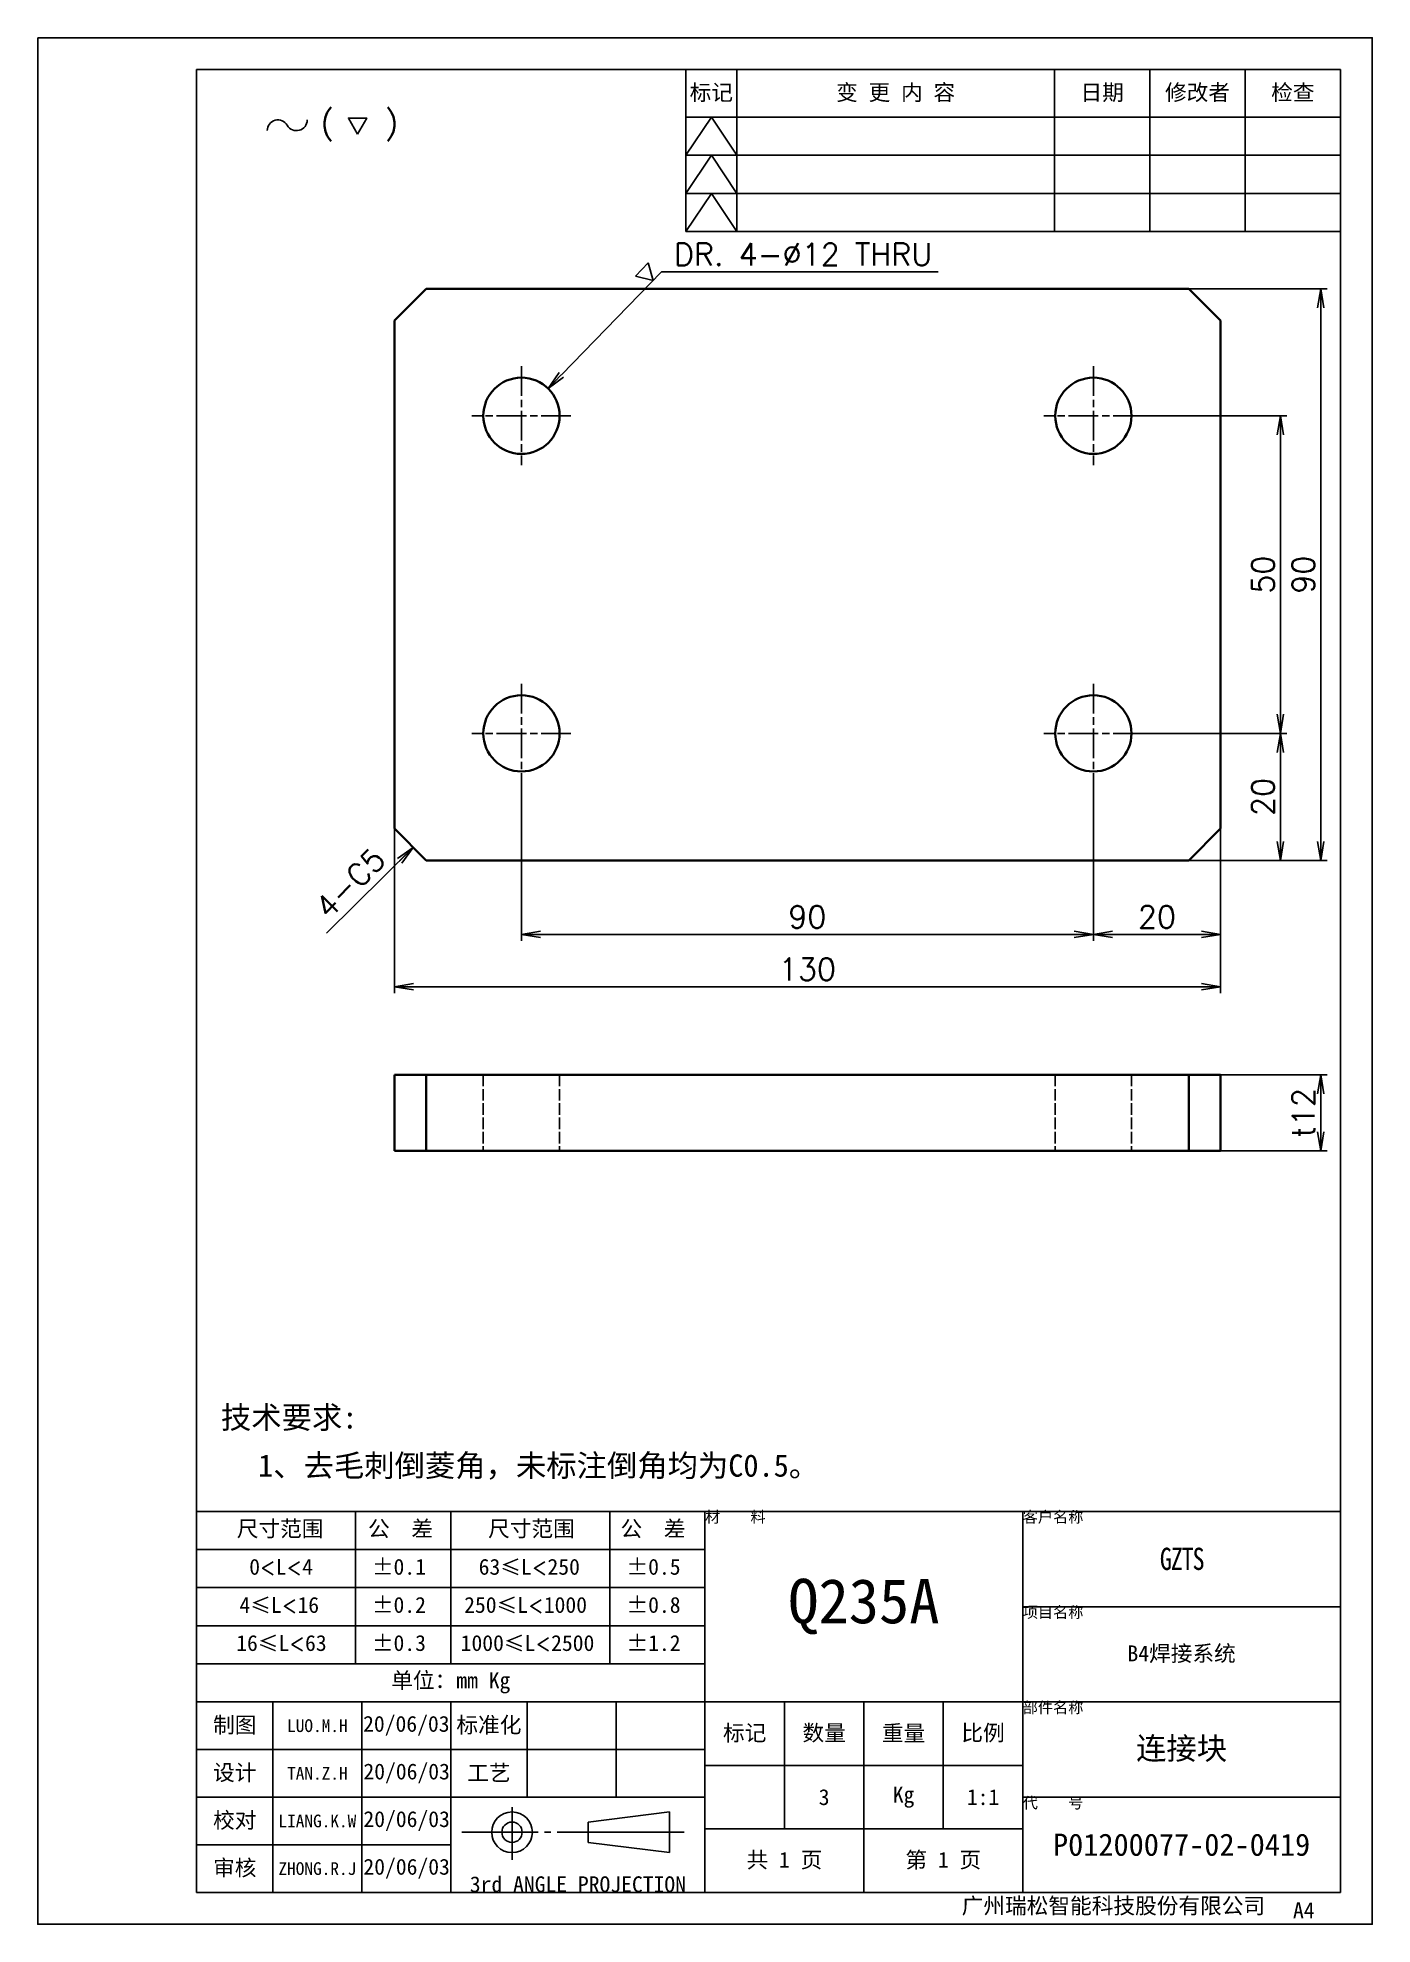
# Model space of a CAD drawing. Header units: millimetres. Extents: x -73083 to 81340, y -6859 to 6812.
# Drawn here: x 60939.4 to 61149.4, y -6850.2 to -6553.2 of the extents above; entities that cross this region are included whole.
import ezdxf

# ---------------------------------------------------------------- set-up
doc = ezdxf.new("R2010")
doc.units = ezdxf.units.MM
for name, pattern in [('AM_ISO02W050', [7.5, 6, -1.5]), ('AM_ISO08W050', [18, 12, -1.5, 3, -1.5]), ('CENTER-HOKUTO', [23, 20, -1, 1, -1])]:
    doc.linetypes.add(name, pattern=pattern)
for name, color, linetype in [('A4', 7, 'Continuous'), ('title_frame', 7, 'Continuous'), ('word_dim', 253, 'Continuous')]:
    doc.layers.add(name, color=color, linetype=linetype)
for name, color, linetype, lineweight in [('AM_7', 2, 'AM_ISO08W050', 25), ('AM_HID', 1, 'AM_ISO02W050', 25), ('AM_VIS', 7, 'Continuous', 50), ('SOLID LINE', 7, 'Continuous', 30)]:
    doc.layers.add(name, color=color, linetype=linetype, lineweight=lineweight)
doc.styles.get("Standard").update_dxf_attribs({"font": 'romans.shx', "bigfont": 'bigfont.shx'})
doc.dimstyles.new('STANDARD 1-1', dxfattribs={"dimtxt": 3.5, "dimasz": 3, "dimexe": 1, "dimexo": 0, "dimgap": 1, "dimtad": 3, "dimdsep": 46, "dimtxsty": 'Standard', "dimblk1": 'OPEN', "dimblk2": 'OPEN', "dimsah": 1, "dimcen": 0, "dimclrd": 256, "dimclre": 256, "dimclrt": 3, "dimazin": 2, "dimtfac": 1, "dimtmove": 0, "dimatfit": 3, "dimldrblk": 'OPEN', "dimfxl": 0, "dimtolj": 1, "dimtzin": 0, "dimarcsym": 0})

msp = doc.modelspace()

# ---------------------------------------------------------------- texts
at = {"layer": 'SOLID LINE', "ltscale": 0.5}
for s, insert, char_height, width, attachment_point in [('\\pt15;{\\fSimHei|b0|i0|c134|p2;\\C3;标记}', (61045.40468, -6561.98232), 2.5, 8, 5), ('\\pt15;{\\fSimHei|b0|i0|c134|p2;\\C3;变 更 内 容}', (61074.40468, -6561.98232), 2.5, 50, 5), ('\\pt15;{\\fSimHei|b0|i0|c134|p2;\\C3;日期}', (61106.90468, -6561.98232), 2.5, 15, 5), ('\\pt15;{\\fSimHei|b0|i0|c134|p2;\\C3;修改者}', (61121.90468, -6561.98232), 2.5, 15, 5), ('\\pt15;{\\fSimHei|b0|i0|c134|p2;\\C3;检查}', (61136.90468, -6561.98232), 2.5, 15, 5), ('\\pt21;{\\fSimHei|b0|i0|c134|p2;\\C3;技术要求:}', (60968.2317, -6768.68823), 3.5, 30.060526, 1), ('\\pt21;{\\fSimHei|b0|i0|c134|p2;\\C3;\\P1、去毛刺倒菱角，未标注倒角均为C0.5。}', (60974.08102, -6770.42944), 3.5, 111.5909352, 1), ('\\pt15;{\\fSimHei|b0|i0|c134|p2;\\C3;尺寸范围}', (60970.72464, -6786.70339), 2.5, 45.3015188, 1), ('\\pt15;{\\fSimHei|b0|i0|c134|p2;\\C3;公  差}', (60991.37839, -6786.70339), 2.5, 45.3015188, 1), ('\\pt15;{\\fSimHei|b0|i0|c134|p2;\\C3;尺寸范围}', (61010.2721, -6786.70339), 2.5, 45.3015188, 1), ('\\pt15;{\\fSimHei|b0|i0|c134|p2;\\C3;公  差}', (61031.11074, -6786.70339), 2.5, 45.3015188, 1), ('{\\fSimHei|b0|i0|c134|p2;\\C3;材    料}', (61044.40468, -6785.23232), 1.75, 50, 1), ('\\pt10.5;{\\fSimHei|b0|i0|c134|p2;\\C3;客户名称}', (61094.40468, -6785.23232), 1.75, 50, 1), ('{\\fSimHei|b0|i0|c134|p2;\\W0.8;\\T0.9;\\C3;GZTS}', (61119.40468, -6792.73232), 3.5, 50, 5), ('\\pt15;{\\fSimHei|b0|i0|c134|p2;\\C3;0\\Fromans,bigfont|c134;\\H0.9583x;<\\fSimHei|b0|i0|c134|p2;\\H1.044x;L\\Fromans,bigfont|c134;\\H0.9583x;<\\fSimHei|b0|i0|c134|p2;\\H1.044x;4}', (60972.68521, -6792.70339), 2.5, 45.3015188, 1), ('\\pt15;{\\fSimHei|b0|i0|c134|p2;\\C3;%%P0.1}', (60991.98702, -6792.70339), 2.5, 45.3015188, 1), ('\\pt15;{\\fSimHei|b0|i0|c134|p2;\\C3;63\\H0.9583x;≤\\H1.044x;L\\Fromans,bigfont|c134;\\H0.9579x;<\\fSimHei|b0|i0|c134|p2;\\H1.044x;250}', (61008.78836, -6792.70339), 2.5, 45.3015188, 1), ('\\pt15;{\\fSimHei|b0|i0|c134|p2;\\C3;%%P0.5}', (61032.05735, -6792.70339), 2.5, 45.3015188, 1), ('\\pt42;{\\fSimHei|b0|i0|c134|p2;\\C3;Q235A}', (61069.40468, -6800.23232), 7, 50, 5), ('\\pt15;{\\fSimHei|b0|i0|c134|p2;\\C3;4\\H0.9583x;≤\\H1.043x;L\\Fromans,bigfont|c134;\\H0.9588x;<\\fSimHei|b0|i0|c134|p2;\\H1.043x;16}', (60971.1512, -6798.70339), 2.5, 45.3015188, 1), ('\\pt15;{\\fSimHei|b0|i0|c134|p2;\\C3;%%P0.2}', (60991.98702, -6798.70339), 2.5, 45.3015188, 1), ('\\pt15;{\\fSimHei|b0|i0|c134|p2;\\C3;250\\H0.9583x;≤\\H1.044x;L\\Fromans,bigfont|c134;\\H0.9579x;<\\fSimHei|b0|i0|c134|p2;\\H1.044x;1000}', (61006.50572, -6798.70339), 2.5, 45.3015188, 1), ('\\pt15;{\\fSimHei|b0|i0|c134|p2;\\C3;%%P0.8}', (61032.05735, -6798.70339), 2.5, 45.3015188, 1), ('\\pt10.5;{\\fSimHei|b0|i0|c134|p2;\\C3;项目名称}', (61094.40468, -6800.23232), 1.75, 50, 1), ('\\pt15;{\\fSimHei|b0|i0|c134|p2;\\C3;16\\H0.9583x;≤\\H1.044x;L\\Fromans,bigfont|c134;\\H0.9579x;<\\fSimHei|b0|i0|c134|p2;\\H1.044x;63}', (60970.63615, -6804.70339), 2.5, 45.3015188, 1), ('\\pt15;{\\fSimHei|b0|i0|c134|p2;\\C3;%%P0.3}', (60991.98702, -6804.70339), 2.5, 45.3015188, 1), ('\\pt15;{\\fSimHei|b0|i0|c134|p2;\\C3;%%P1.2}', (61032.05735, -6804.70339), 2.5, 45.3015188, 1), ('{\\fSimHei|b0|i0|c134|p2;\\C3;B4焊接系统}', (61119.40468, -6807.73232), 2.5, 50, 5), ('\\pt15;{\\fSimHei|b0|i0|c134|p2;\\C3;单位：mm Kg}', (61004.40468, -6812.23232), 2.5, 80, 5), ('\\pt10.5;{\\fSimHei|b0|i0|c134|p2;\\C3;部件名称}', (61094.40468, -6815.23232), 1.75, 50, 1), ('\\pt15;{\\fSimHei|b0|i0|c134|p2;\\C3;制图}', (60970.40468, -6818.98232), 2.5, 12, 5), ('\\pt60;{\\fSimHei|b0|i0|c134|p2;\\C3;制图}', (60970.40468, -6818.98232), 2.5, 12, 5), ('\\pt288;{\\fSimHei|b0|i0|c134|p2;\\H0.8x;\\C3;LUO.M.H}', (60983.40468, -6818.98232), 2.5, 14, 5), ('\\pt60;{\\fSimHei|b0|i0|c134|p2;\\C3;20/06/03}', (60997.40468, -6818.98232), 2.5, 14, 5), ('\\pt15;{\\fSimHei|b0|i0|c134|p2;\\C3;标准化}', (61010.40468, -6818.98232), 2.5, 12, 5), ('\\pt15;{\\fSimHei|b0|i0|c134|p2;\\C3;标记}', (61050.65468, -6820.23232), 2.5, 12.5, 5), ('\\pt15;{\\fSimHei|b0|i0|c134|p2;\\C3;数量}', (61063.15468, -6820.23232), 2.5, 12.5, 5), ('\\pt15;{\\fSimHei|b0|i0|c134|p2;\\C3;重量}', (61075.65468, -6820.23232), 2.5, 12.5, 5), ('\\pt15;{\\fSimHei|b0|i0|c134|p2;\\C3;比例}', (61088.15468, -6820.23232), 2.5, 12.5, 5), ('{\\fSimHei|b0|i0|c134|p2;\\C3;连接块}', (61119.40468, -6822.73232), 3.5, 50, 5), ('\\pt15;{\\fSimHei|b0|i0|c134|p2;\\C3;设计}', (60970.40468, -6826.48232), 2.5, 12, 5), ('\\pt60;{\\fSimHei|b0|i0|c134|p2;\\C3;设计}', (60970.40468, -6826.48232), 2.5, 12, 5), ('\\pt60;{\\fSimHei|b0|i0|c134|p2;\\C3;20/06/03}', (60997.45532, -6826.48232), 2.5, 13.8987286, 5), ('\\pt15;{\\fSimHei|b0|i0|c134|p2;\\C3;工艺}', (61010.40468, -6826.48232), 2.5, 12, 5), ('\\pt288;{\\fSimHei|b0|i0|c134|p2;\\H0.8x;\\C3;TAN.Z.H}', (60983.40468, -6826.48232), 2.5, 14, 5), ('\\pt15;{\\fSimHei|b0|i0|c134|p2;\\C3;3}', (61063.15468, -6830.23232), 2.5, 12.5, 5), ('\\pt15;{\\fSimHei|b0|i0|c134|p2;\\C3;Kg}', (61075.65468, -6830.23232), 2.5, 12.5, 5), ('\\pt15;{\\fSimHei|b0|i0|c134|p2;\\C3;1:1}', (61088.15468, -6830.23232), 2.5, 12.5, 5), ('\\pt10.5;{\\fSimHei|b0|i0|c134|p2;\\C3;代    号}', (61094.40468, -6830.23232), 1.75, 50, 1), ('\\pt15;{\\fSimHei|b0|i0|c134|p2;\\C3;校对}', (60970.40468, -6833.98232), 2.5, 12, 5), ('\\pt60;{\\fSimHei|b0|i0|c134|p2;\\C3;校对}', (60970.40468, -6833.98232), 2.5, 12, 5), ('\\pt288;{\\fSimHei|b0|i0|c134|p2;\\H0.8x;\\C3;LIANG.K.W}', (60983.40468, -6833.98232), 2.5, 14, 5), ('\\pt60;{\\fSimHei|b0|i0|c134|p2;\\C3;20/06/03}', (60997.45532, -6833.98232), 2.5, 13.8987286, 5), ('{\\fSimHei|b0|i0|c134|p2;\\C3;P01200077-02-0419}', (61119.40468, -6837.73232), 3.5, 50, 5), ('\\pt15;{\\fSimHei|b0|i0|c134|p2;\\C3;审核}', (60970.40468, -6841.48232), 2.5, 12, 5), ('\\pt60;{\\fSimHei|b0|i0|c134|p2;\\C3;审核}', (60970.40468, -6841.48232), 2.5, 12, 5), ('\\pt60;{\\fSimHei|b0|i0|c134|p2;\\C3;20/06/03}', (60997.45532, -6841.48232), 2.5, 13.8987286, 5), ('\\pt15;{\\fSimHei|b0|i0|c134|p2;\\C3;共 1 页}', (61056.90468, -6840.23232), 2.5, 25, 5), ('\\pt15;{\\fSimHei|b0|i0|c134|p2;\\C3;第 1 页}', (61081.90468, -6840.23232), 2.5, 25, 5), ('\\pt288;{\\fSimHei|b0|i0|c134|p2;\\H0.8x;\\C3;ZHONG.R.J}', (60983.40468, -6841.48232), 2.5, 14, 5), ('{\\fSimHei|b0|i0|c134|p2;\\C3;3rd ANGLE PROJECTION}', (61024.40468, -6845.23232), 2.5, 40, 8)]:
    msp.add_mtext(s, dxfattribs=dict(at, insert=insert, char_height=char_height, width=width, attachment_point=attachment_point))
at = {"layer": 'SOLID LINE', "ltscale": 0.5, "insert": (61005.95703, -6804.70339), "char_height": 2.5, "width": 45.3015188, "attachment_point": 1, "line_spacing_factor": 0.72}
msp.add_mtext('\\pt15;{\\fSimHei|b0|i0|c134|p2;\\C3;1000\\H0.9583x;≤\\H1.044x;L\\Fromans,bigfont|c134;\\H0.9579x;<\\fSimHei|b0|i0|c134|p2;\\H1.044x;2500}', dxfattribs=at)
at = {"layer": 'word_dim', "color": 3, "linetype": 'Continuous', "ltscale": 5}
msp.add_text('4-C5', height=3.5, rotation=45, dxfattribs=at).set_placement((60985.18854, -6692.18052))
at = {"layer": 'word_dim', "linetype": 'Continuous', "char_height": 2.5, "width": 66.8459239, "attachment_point": 1}
for s, insert in [('\\pt15;{\\fSimHei|b0|i0|c134|p2;\\C3;广州瑞松智能科技股份有限公司}', (61084.79911, -6846.06598)), ('\\pt21;{\\fSimHei|b0|i0|c134|p2;\\C3;A4}', (61136.93175, -6846.77526))]:
    msp.add_mtext(s, dxfattribs=dict(at, insert=insert))

# ---------------------------------------------------------------- blocks, each defined once
blk = doc.blocks.new('shiage0')
at = {"layer": 'word_dim', "color": 3, "linetype": 'Continuous'}
for centre, start, end in [((1.69, 0), 30, 180), ((4.61, 1.69), 210, 0)]:
    blk.add_arc(centre, 1.69, start, end, dxfattribs=at)
blk = doc.blocks.new('12')
at = {"layer": 'title_frame', "color": 3, "linetype": 'Continuous'}
blk.add_lwpolyline([(20.46, 3.03), (19.01, 5.53), (21.9, 5.53)], close=True, dxfattribs=at)
blk.add_blockref('shiage0', (6.23, 3.56), dxfattribs=at)
blk.add_text('(   )', height=3.5, dxfattribs=at).set_placement((14.64, 3.08))
blk = doc.blocks.new('_Open')
at = {"color": 0, "lineweight": -2}
for p, q in [((-1, 0.167), (0, 0)), ((-1, -0.167), (0, 0)), ((0, 0), (-1, 0))]:
    blk.add_line(p, q, dxfattribs=at)
blk = doc.blocks.new('*D706')
at = {"layer": 'DEFPOINTS', "color": 0, "linetype": 'Continuous', "ltscale": 5}
for p in [(60995.52, -6677.75), (61125.52, -6677.75), (61125.52, -6702.63)]:
    blk.add_point(p, dxfattribs=at)
at = {"layer": 'word_dim', "linetype": 'Continuous', "lineweight": -2, "ltscale": 5}
for p, q in [((60995.52, -6677.75), (60995.52, -6703.63)), ((61125.52, -6677.75), (61125.52, -6703.63)), ((60998.52, -6702.63), (61122.52, -6702.63))]:
    blk.add_line(p, q, dxfattribs=at)
at = {"layer": 'word_dim', "linetype": 'Continuous', "lineweight": -2, "ltscale": 5, "xscale": 3, "yscale": 3, "zscale": 3, "rotation": 180}
blk.add_blockref('_Open', (60995.52, -6702.63), dxfattribs=at)
at = {"layer": 'word_dim', "linetype": 'Continuous', "lineweight": -2, "ltscale": 5, "xscale": 3, "yscale": 3, "zscale": 3}
blk.add_blockref('_Open', (61125.52, -6702.63), dxfattribs=at)
at = {"layer": 'word_dim', "color": 3, "linetype": 'Continuous', "ltscale": 5, "insert": (61060.52, -6699.88), "char_height": 3.5, "attachment_point": 5}
blk.add_mtext('\\A1;130', dxfattribs=at)
blk = doc.blocks.new('*D707')
at = {"layer": 'DEFPOINTS', "color": 0, "linetype": 'Continuous', "ltscale": 5}
for p in [(61120.52, -6592.75), (61141.31, -6592.75), (61120.52, -6682.75)]:
    blk.add_point(p, dxfattribs=at)
at = {"layer": 'word_dim', "linetype": 'Continuous', "lineweight": -2, "ltscale": 5}
for p, q in [((61120.52, -6592.75), (61142.31, -6592.75)), ((61141.31, -6679.75), (61141.31, -6595.75)), ((61120.52, -6682.75), (61142.31, -6682.75))]:
    blk.add_line(p, q, dxfattribs=at)
at = {"layer": 'word_dim', "linetype": 'Continuous', "lineweight": -2, "ltscale": 5, "xscale": 3, "yscale": 3, "zscale": 3}
for p, rotation in [((61141.31, -6592.75), 90), ((61141.31, -6682.75), 270)]:
    blk.add_blockref('_Open', p, dxfattribs=dict(at, rotation=rotation))
at = {"layer": 'word_dim', "color": 3, "linetype": 'Continuous', "ltscale": 5, "insert": (61138.56, -6637.75), "char_height": 3.5, "attachment_point": 5, "rotation": 90}
blk.add_mtext('\\A1;90', dxfattribs=at)
blk = doc.blocks.new('*D708')
at = {"layer": 'DEFPOINTS', "color": 0, "linetype": 'Continuous', "ltscale": 5}
for p in [(61125.52, -6716.49), (61125.32, -6728.49), (61141.31, -6728.49)]:
    blk.add_point(p, dxfattribs=at)
at = {"layer": 'word_dim', "linetype": 'Continuous', "lineweight": -2, "ltscale": 5}
for p, q in [((61125.52, -6716.49), (61142.31, -6716.49)), ((61141.31, -6719.49), (61141.31, -6725.49)), ((61125.32, -6728.49), (61142.31, -6728.49))]:
    blk.add_line(p, q, dxfattribs=at)
at = {"layer": 'word_dim', "linetype": 'Continuous', "lineweight": -2, "ltscale": 5, "xscale": 3, "yscale": 3, "zscale": 3}
for p, rotation in [((61141.31, -6716.49), 90), ((61141.31, -6728.49), 270)]:
    blk.add_blockref('_Open', p, dxfattribs=dict(at, rotation=rotation))
at = {"layer": 'word_dim', "color": 3, "linetype": 'Continuous', "ltscale": 5, "insert": (61138.56, -6722.49), "char_height": 3.5, "attachment_point": 5, "rotation": 90}
blk.add_mtext('\\A1;{\\Fromans,bigfont|c134;t}12', dxfattribs=at)
blk = doc.blocks.new('*D709')
at = {"layer": 'DEFPOINTS', "color": 0, "linetype": 'Continuous', "ltscale": 5}
for p in [(61105.52, -6670.55), (61125.52, -6677.75), (61105.52, -6694.39)]:
    blk.add_point(p, dxfattribs=at)
at = {"layer": 'word_dim', "linetype": 'Continuous', "lineweight": -2, "ltscale": 5}
for p, q in [((61105.52, -6670.55), (61105.52, -6695.39)), ((61125.52, -6677.75), (61125.52, -6695.39)), ((61122.52, -6694.39), (61108.52, -6694.39))]:
    blk.add_line(p, q, dxfattribs=at)
at = {"layer": 'word_dim', "linetype": 'Continuous', "lineweight": -2, "ltscale": 5, "xscale": 3, "yscale": 3, "zscale": 3, "rotation": 180}
blk.add_blockref('_Open', (61105.52, -6694.39), dxfattribs=at)
at = {"layer": 'word_dim', "linetype": 'Continuous', "lineweight": -2, "ltscale": 5, "xscale": 3, "yscale": 3, "zscale": 3}
blk.add_blockref('_Open', (61125.52, -6694.39), dxfattribs=at)
at = {"layer": 'word_dim', "color": 3, "linetype": 'Continuous', "ltscale": 5, "insert": (61115.52, -6691.64), "char_height": 3.5, "attachment_point": 5}
blk.add_mtext('\\A1;20', dxfattribs=at)
blk = doc.blocks.new('*D710')
at = {"layer": 'DEFPOINTS', "color": 0, "linetype": 'Continuous', "ltscale": 5}
for p in [(61015.52, -6670.55), (61105.52, -6670.55), (61015.52, -6694.39)]:
    blk.add_point(p, dxfattribs=at)
at = {"layer": 'word_dim', "linetype": 'Continuous', "lineweight": -2, "ltscale": 5}
for p, q in [((61015.52, -6670.55), (61015.52, -6695.39)), ((61105.52, -6670.55), (61105.52, -6695.39)), ((61102.52, -6694.39), (61018.52, -6694.39))]:
    blk.add_line(p, q, dxfattribs=at)
at = {"layer": 'word_dim', "linetype": 'Continuous', "lineweight": -2, "ltscale": 5, "xscale": 3, "yscale": 3, "zscale": 3, "rotation": 180}
blk.add_blockref('_Open', (61015.52, -6694.39), dxfattribs=at)
at = {"layer": 'word_dim', "linetype": 'Continuous', "lineweight": -2, "ltscale": 5, "xscale": 3, "yscale": 3, "zscale": 3}
blk.add_blockref('_Open', (61105.52, -6694.39), dxfattribs=at)
at = {"layer": 'word_dim', "color": 3, "linetype": 'Continuous', "ltscale": 5, "insert": (61060.52, -6691.64), "char_height": 3.5, "attachment_point": 5}
blk.add_mtext('\\A1;90', dxfattribs=at)
blk = doc.blocks.new('*D711')
at = {"layer": 'DEFPOINTS', "color": 0, "linetype": 'Continuous', "ltscale": 5}
for p in [(61113.32, -6662.75), (61134.96, -6662.75), (61120.52, -6682.75)]:
    blk.add_point(p, dxfattribs=at)
at = {"layer": 'word_dim', "linetype": 'Continuous', "lineweight": -2, "ltscale": 5}
for p, q in [((61113.32, -6662.75), (61135.96, -6662.75)), ((61134.96, -6679.75), (61134.96, -6665.75)), ((61120.52, -6682.75), (61135.96, -6682.75))]:
    blk.add_line(p, q, dxfattribs=at)
at = {"layer": 'word_dim', "linetype": 'Continuous', "lineweight": -2, "ltscale": 5, "xscale": 3, "yscale": 3, "zscale": 3}
for p, rotation in [((61134.96, -6662.75), 90), ((61134.96, -6682.75), 270)]:
    blk.add_blockref('_Open', p, dxfattribs=dict(at, rotation=rotation))
at = {"layer": 'word_dim', "color": 3, "linetype": 'Continuous', "ltscale": 5, "insert": (61132.21, -6672.75), "char_height": 3.5, "attachment_point": 5, "rotation": 90}
blk.add_mtext('\\A1;20', dxfattribs=at)
blk = doc.blocks.new('*D712')
at = {"layer": 'DEFPOINTS', "color": 0, "linetype": 'Continuous', "ltscale": 5}
for p in [(61113.32, -6612.75), (61134.96, -6612.75), (61113.32, -6662.75)]:
    blk.add_point(p, dxfattribs=at)
at = {"layer": 'word_dim', "linetype": 'Continuous', "lineweight": -2, "ltscale": 5}
for p, q in [((61113.32, -6612.75), (61135.96, -6612.75)), ((61134.96, -6659.75), (61134.96, -6615.75)), ((61113.32, -6662.75), (61135.96, -6662.75))]:
    blk.add_line(p, q, dxfattribs=at)
at = {"layer": 'word_dim', "linetype": 'Continuous', "lineweight": -2, "ltscale": 5, "xscale": 3, "yscale": 3, "zscale": 3}
for p, rotation in [((61134.96, -6612.75), 90), ((61134.96, -6662.75), 270)]:
    blk.add_blockref('_Open', p, dxfattribs=dict(at, rotation=rotation))
at = {"layer": 'word_dim', "color": 3, "linetype": 'Continuous', "ltscale": 5, "insert": (61132.21, -6637.75), "char_height": 3.5, "attachment_point": 5, "rotation": 90}
blk.add_mtext('\\A1;50', dxfattribs=at)
blk = doc.blocks.new('*D713')
at = {"layer": 'DEFPOINTS', "color": 0, "linetype": 'Continuous', "ltscale": 5}
for p in [(61019.7, -6608.45), (61011.33, -6617.05)]:
    blk.add_point(p, dxfattribs=at)
at = {"layer": 'word_dim', "linetype": 'Continuous', "lineweight": -2, "ltscale": 5}
for p, q in [((61037.57, -6590.1), (61021.8, -6606.3)), ((61081.11, -6590.1), (61037.57, -6590.1))]:
    blk.add_line(p, q, dxfattribs=at)
at = {"layer": 'word_dim', "linetype": 'Continuous', "lineweight": -2, "ltscale": 5, "xscale": 3, "yscale": 3, "zscale": 3, "rotation": 225.7568203819004}
blk.add_blockref('_Open', (61019.7, -6608.45), dxfattribs=at)
at = {"layer": 'word_dim', "color": 3, "linetype": 'Continuous', "ltscale": 5, "insert": (61059.84, -6587.35), "char_height": 3.5, "attachment_point": 5}
blk.add_mtext('\\A1;DR. {\\Fromans,bigfont|c134;4}-∅12 THRU', dxfattribs=at)
blk = doc.blocks.new('shiage1')
at = {"layer": 'word_dim', "color": 3, "linetype": 'Continuous'}
for p, q in [((0, 0), (-1.44, 2.5)), ((-1.44, 2.5), (1.44, 2.5)), ((1.44, 2.5), (0, 0))]:
    blk.add_line(p, q, dxfattribs=at)

# ---------------------------------------------------------------- dimensions: what is measured, and where the dimension line sits
at = {"layer": 'word_dim', "linetype": 'Continuous', "ltscale": 5}
dim = msp.add_diameter_dim_2p(p1=(61011.33171, -6617.04639), p2=(61019.70418, -6608.44977), text='DR. {\\Fromans,bigfont|c134;4}-<> THRU', dimstyle='STANDARD 1-1', override={"dimtoh": 1, "dimtofl": 0}, dxfattribs=at)
dim.commit()
dim.dimension.update_dxf_attribs({"geometry": '*D713', "text_midpoint": (61059.83985, -6590.10235), "dimtype": 163})
for base, p1, p2, picture, middle in [((61141.30586, -6592.74784), (61120.51813, -6682.74784), (61120.51788, -6592.74784), '*D707', (61138.55586, -6637.74784)), ((61134.95592, -6612.74784), (61113.31805, -6662.74784), (61113.31805, -6612.74784), '*D712', (61132.20592, -6637.74784)), ((61134.95592, -6662.74784), (61120.51813, -6682.74784), (61113.31805, -6662.74784), '*D711', (61132.20592, -6672.74784))]:
    dim = msp.add_linear_dim(base=base, p1=p1, p2=p2, angle=90, dimstyle='STANDARD 1-1', dxfattribs=at)
    dim.commit()
    dim.dimension.update_dxf_attribs({"geometry": picture, "text_midpoint": middle})
for base, p1, p2, picture, middle in [((61015.51807, -6694.39229), (61105.51807, -6670.54788), (61015.51807, -6670.54813), '*D710', (61060.51807, -6691.64229)), ((61105.51807, -6694.39229), (61125.51813, -6677.74793), (61105.51807, -6670.54788), '*D709', (61115.5181, -6691.64229)), ((61125.51813, -6702.63021), (60995.51813, -6677.74832), (61125.51813, -6677.74793), '*D706', (61060.51813, -6699.88021))]:
    dim = msp.add_linear_dim(base=base, p1=p1, p2=p2, dimstyle='STANDARD 1-1', dxfattribs=at)
    dim.commit()
    dim.dimension.update_dxf_attribs({"geometry": picture, "text_midpoint": middle})
dim = msp.add_linear_dim(base=(61141.30586, -6728.49087), p1=(61125.51813, -6716.49088), p2=(61125.32279, -6728.49087), angle=90, text='{\\Fromans,bigfont|c134;t}<>', dimstyle='STANDARD 1-1', dxfattribs=at)
dim.commit()
dim.dimension.update_dxf_attribs({"geometry": '*D708', "text_midpoint": (61138.55586, -6722.49087)})

# ---------------------------------------------------------------- linework, layer by layer
at = {"layer": 'A4', "linetype": 'Continuous'}
msp.add_lwpolyline([(60939.40468, -6553.23232), (61149.40468, -6553.23232), (61149.40468, -6850.23232), (60939.40468, -6850.23232)], close=True, dxfattribs=at)
at = {"layer": 'AM_7', "ltscale": 0.389996}
for p, q in [((61015.51794, -6604.94827), (61015.51794, -6620.54813)), ((61105.51794, -6604.94803), (61105.51794, -6620.54788)), ((61015.51807, -6654.94827), (61015.51807, -6670.54813)), ((61105.51807, -6654.94803), (61105.51807, -6670.54788))]:
    msp.add_line(p, q, dxfattribs=at)
at = {"layer": 'AM_7', "ltscale": 0.390001}
for p, q in [((61023.31793, -6612.74808), (61007.7179, -6612.74808)), ((61113.31793, -6612.74784), (61097.7179, -6612.74784))]:
    msp.add_line(p, q, dxfattribs=at)
at = {"layer": 'AM_7', "ltscale": 0.389999}
for p, q in [((61023.31805, -6662.74808), (61007.71808, -6662.74808)), ((61113.31805, -6662.74784), (61097.71808, -6662.74784))]:
    msp.add_line(p, q, dxfattribs=at)
at = {"layer": 'AM_HID', "ltscale": 0.3}
for p, q in [((61000.51788, -6716.4899), (61000.51776, -6728.4899)), ((61009.51794, -6716.4899), (61009.51782, -6728.4899)), ((61009.51807, -6716.4899), (61009.51794, -6728.4899)), ((61021.51794, -6716.49002), (61021.51782, -6728.49002)), ((61021.51807, -6716.49002), (61021.51794, -6728.49002)), ((61099.51794, -6716.49063), (61099.51782, -6728.49063)), ((61099.51807, -6716.49063), (61099.51794, -6728.49063)), ((61111.51794, -6716.49076), (61111.51782, -6728.49076)), ((61111.51807, -6716.49076), (61111.51794, -6728.49076)), ((61120.51776, -6728.49076), (61120.51788, -6716.49076))]:
    msp.add_line(p, q, dxfattribs=at)
at = {"layer": 'AM_VIS', "lineweight": 35, "ltscale": 0.176777}
for p, q in [((61000.51788, -6592.74832), (60995.51788, -6597.74832)), ((61125.51788, -6597.74784), (61120.51788, -6592.74784)), ((60995.51813, -6677.74832), (61000.51813, -6682.74832)), ((61125.51813, -6677.74784), (61120.51813, -6682.74784))]:
    msp.add_line(p, q, dxfattribs=at)
at = {"layer": 'AM_VIS', "lineweight": 35}
for p, q in [((61000.51788, -6592.74832), (61120.51788, -6592.74784)), ((60995.51813, -6677.74832), (60995.51788, -6597.74832)), ((61125.51788, -6597.74784), (61125.51813, -6677.74784)), ((61120.51813, -6682.74784), (61000.51813, -6682.74832)), ((61120.51813, -6716.49076), (61000.51813, -6716.4899)), ((61120.51801, -6728.49076), (61000.51801, -6728.4899))]:
    msp.add_line(p, q, dxfattribs=at)
at = {"layer": 'AM_VIS', "lineweight": 35, "ltscale": 0.3}
for p, q in [((60995.51801, -6728.48978), (60995.51813, -6716.48978)), ((61000.51801, -6728.4899), (61000.51813, -6716.4899)), ((61120.51813, -6716.49076), (61120.51801, -6728.49076)), ((61125.51813, -6716.49088), (61125.51801, -6728.49088))]:
    msp.add_line(p, q, dxfattribs=at)
at = {"layer": 'AM_VIS', "lineweight": 35, "ltscale": 0.125}
for p, q in [((60995.51813, -6716.48978), (61000.51813, -6716.4899)), ((61125.51813, -6716.49088), (61120.51813, -6716.49076)), ((60995.51801, -6728.48978), (61000.51801, -6728.4899)), ((61125.51801, -6728.49088), (61120.51801, -6728.49076))]:
    msp.add_line(p, q, dxfattribs=at)
at = {"layer": 'AM_VIS', "lineweight": 35}
for centre in [(61015.51794, -6612.74808), (61105.51794, -6612.74784), (61015.51807, -6662.74808), (61105.51807, -6662.74784)]:
    msp.add_circle(centre, 6, dxfattribs=at)
at = {"layer": 'title_frame', "linetype": 'Continuous'}
for p, q in [((60964.40468, -6558.23232), (61144.40468, -6558.23232)), ((60964.40468, -6845.23232), (60964.40468, -6558.23232)), ((61041.40468, -6558.23232), (61041.40468, -6583.73232)), ((61049.40468, -6558.23232), (61049.40468, -6583.73232)), ((61099.40468, -6583.73232), (61099.40468, -6558.23232)), ((61114.40468, -6558.23232), (61114.40468, -6583.73232)), ((61129.40468, -6558.23232), (61129.40468, -6583.73232)), ((61144.40468, -6845.23232), (61144.40468, -6558.23232)), ((61144.40468, -6565.73232), (61041.40468, -6565.73232)), ((61045.40468, -6565.73232), (61041.40468, -6571.73232)), ((61049.40468, -6571.73232), (61045.40468, -6565.73232)), ((61144.40468, -6571.73232), (61041.40468, -6571.73232)), ((61045.40468, -6571.73232), (61041.40468, -6577.73232)), ((61049.40468, -6577.73232), (61045.40468, -6571.73232)), ((61144.40468, -6577.73232), (61041.40468, -6577.73232)), ((61045.40468, -6577.73232), (61041.40468, -6583.73232)), ((61049.40468, -6583.73232), (61045.40468, -6577.73232)), ((61144.40468, -6583.73232), (61041.40468, -6583.73232)), ((60964.40468, -6785.23232), (61144.40468, -6785.23232)), ((60964.40468, -6845.23232), (60964.40468, -6785.23232)), ((60989.40468, -6785.23232), (60989.40468, -6809.23232)), ((61004.40468, -6785.23232), (61004.40468, -6809.23232)), ((61029.40468, -6809.23232), (61029.40468, -6785.23232)), ((61044.40468, -6845.23232), (61044.40468, -6785.23232)), ((61094.40468, -6845.23232), (61094.40468, -6785.23232)), ((61144.40468, -6845.23232), (61144.40468, -6785.23232)), ((60964.40468, -6791.23232), (61044.40468, -6791.23232)), ((60964.40468, -6797.23232), (61044.40468, -6797.23232)), ((61094.40468, -6800.23232), (61144.40468, -6800.23232)), ((60964.40468, -6803.23232), (61044.40468, -6803.23232)), ((60964.40468, -6809.23232), (61044.40468, -6809.23232)), ((60964.40468, -6815.23232), (61144.40468, -6815.23232)), ((60976.40468, -6845.23232), (60976.40468, -6815.23232)), ((60976.40468, -6845.23232), (60976.40468, -6815.23232)), ((60990.40468, -6845.23232), (60990.40468, -6815.23232)), ((60990.40468, -6845.23232), (60990.40468, -6815.23232)), ((61004.40468, -6845.23232), (61004.40468, -6815.23232)), ((61004.40468, -6845.23232), (61004.40468, -6815.23232)), ((61016.40468, -6830.23232), (61016.40468, -6815.23232)), ((61030.40468, -6830.23232), (61030.40468, -6815.23232)), ((61056.90468, -6835.23232), (61056.90468, -6815.23232)), ((61069.40468, -6845.23232), (61069.40468, -6815.23232)), ((61081.90468, -6835.23232), (61081.90468, -6815.23232)), ((60964.40468, -6822.73232), (61044.40468, -6822.73232)), ((61044.40468, -6825.23232), (61094.40468, -6825.23232)), ((60964.40468, -6830.23232), (61044.40468, -6830.23232)), ((61094.40468, -6830.23232), (61144.40468, -6830.23232)), ((61044.40468, -6835.23232), (61094.40468, -6835.23232)), ((60964.40468, -6837.73232), (61004.40468, -6837.73232)), ((60964.40468, -6837.73232), (61004.40468, -6837.73232)), ((60964.40468, -6845.23232), (61144.40468, -6845.23232)), ((60964.40468, -6845.23232), (61144.40468, -6845.23232))]:
    msp.add_line(p, q, dxfattribs=at)
at = {"layer": 'title_frame', "color": 2, "linetype": 'CENTER-HOKUTO'}
for p, q in [((61014.03917, -6831.81391), (61014.03917, -6840.08271)), ((61041.14477, -6835.74991), (61006.13677, -6835.74991))]:
    msp.add_line(p, q, dxfattribs=at)
at = {"layer": 'title_frame', "color": 3, "linetype": 'Continuous'}
for p, q in [((61026.03917, -6834.14991), (61038.83917, -6832.54991)), ((61038.83917, -6832.54991), (61038.83917, -6838.94991)), ((61026.03917, -6837.34991), (61026.03917, -6834.14991)), ((61038.83917, -6838.94991), (61026.03917, -6837.34991))]:
    msp.add_line(p, q, dxfattribs=at)
for radius in [3.2, 1.6]:
    msp.add_arc((61014.03917, -6835.74991), radius, 0, 359.9893827, dxfattribs=at)

# ---------------------------------------------------------------- block references
at = {"layer": 'word_dim', "color": 3, "linetype": 'Continuous', "ltscale": 5}
msp.add_blockref('12', (60969.27975, -6571.42186), dxfattribs=at)
at = {"layer": 'word_dim', "color": 3, "linetype": 'Continuous', "ltscale": 5, "rotation": 45.75682038081226}
msp.add_blockref('shiage1', (61036.24071, -6591.4705), dxfattribs=at)

msp.set_redraw_order([(e.dxf.handle, doc.entitydb.next_handle()) for e in msp.query("TEXT MTEXT ATTDEF DIMENSION ARC_DIMENSION")])  # texts and dimensions are drawn at this point

# ---------------------------------------------------------------- leaders
at = {"layer": 'word_dim', "linetype": 'Continuous'}
msp.add_leader([(60998.47723, -6680.70743), (60984.86261, -6694.19169)], dimstyle='STANDARD 1-1', dxfattribs=at)

doc.saveas('drawing.dxf')
